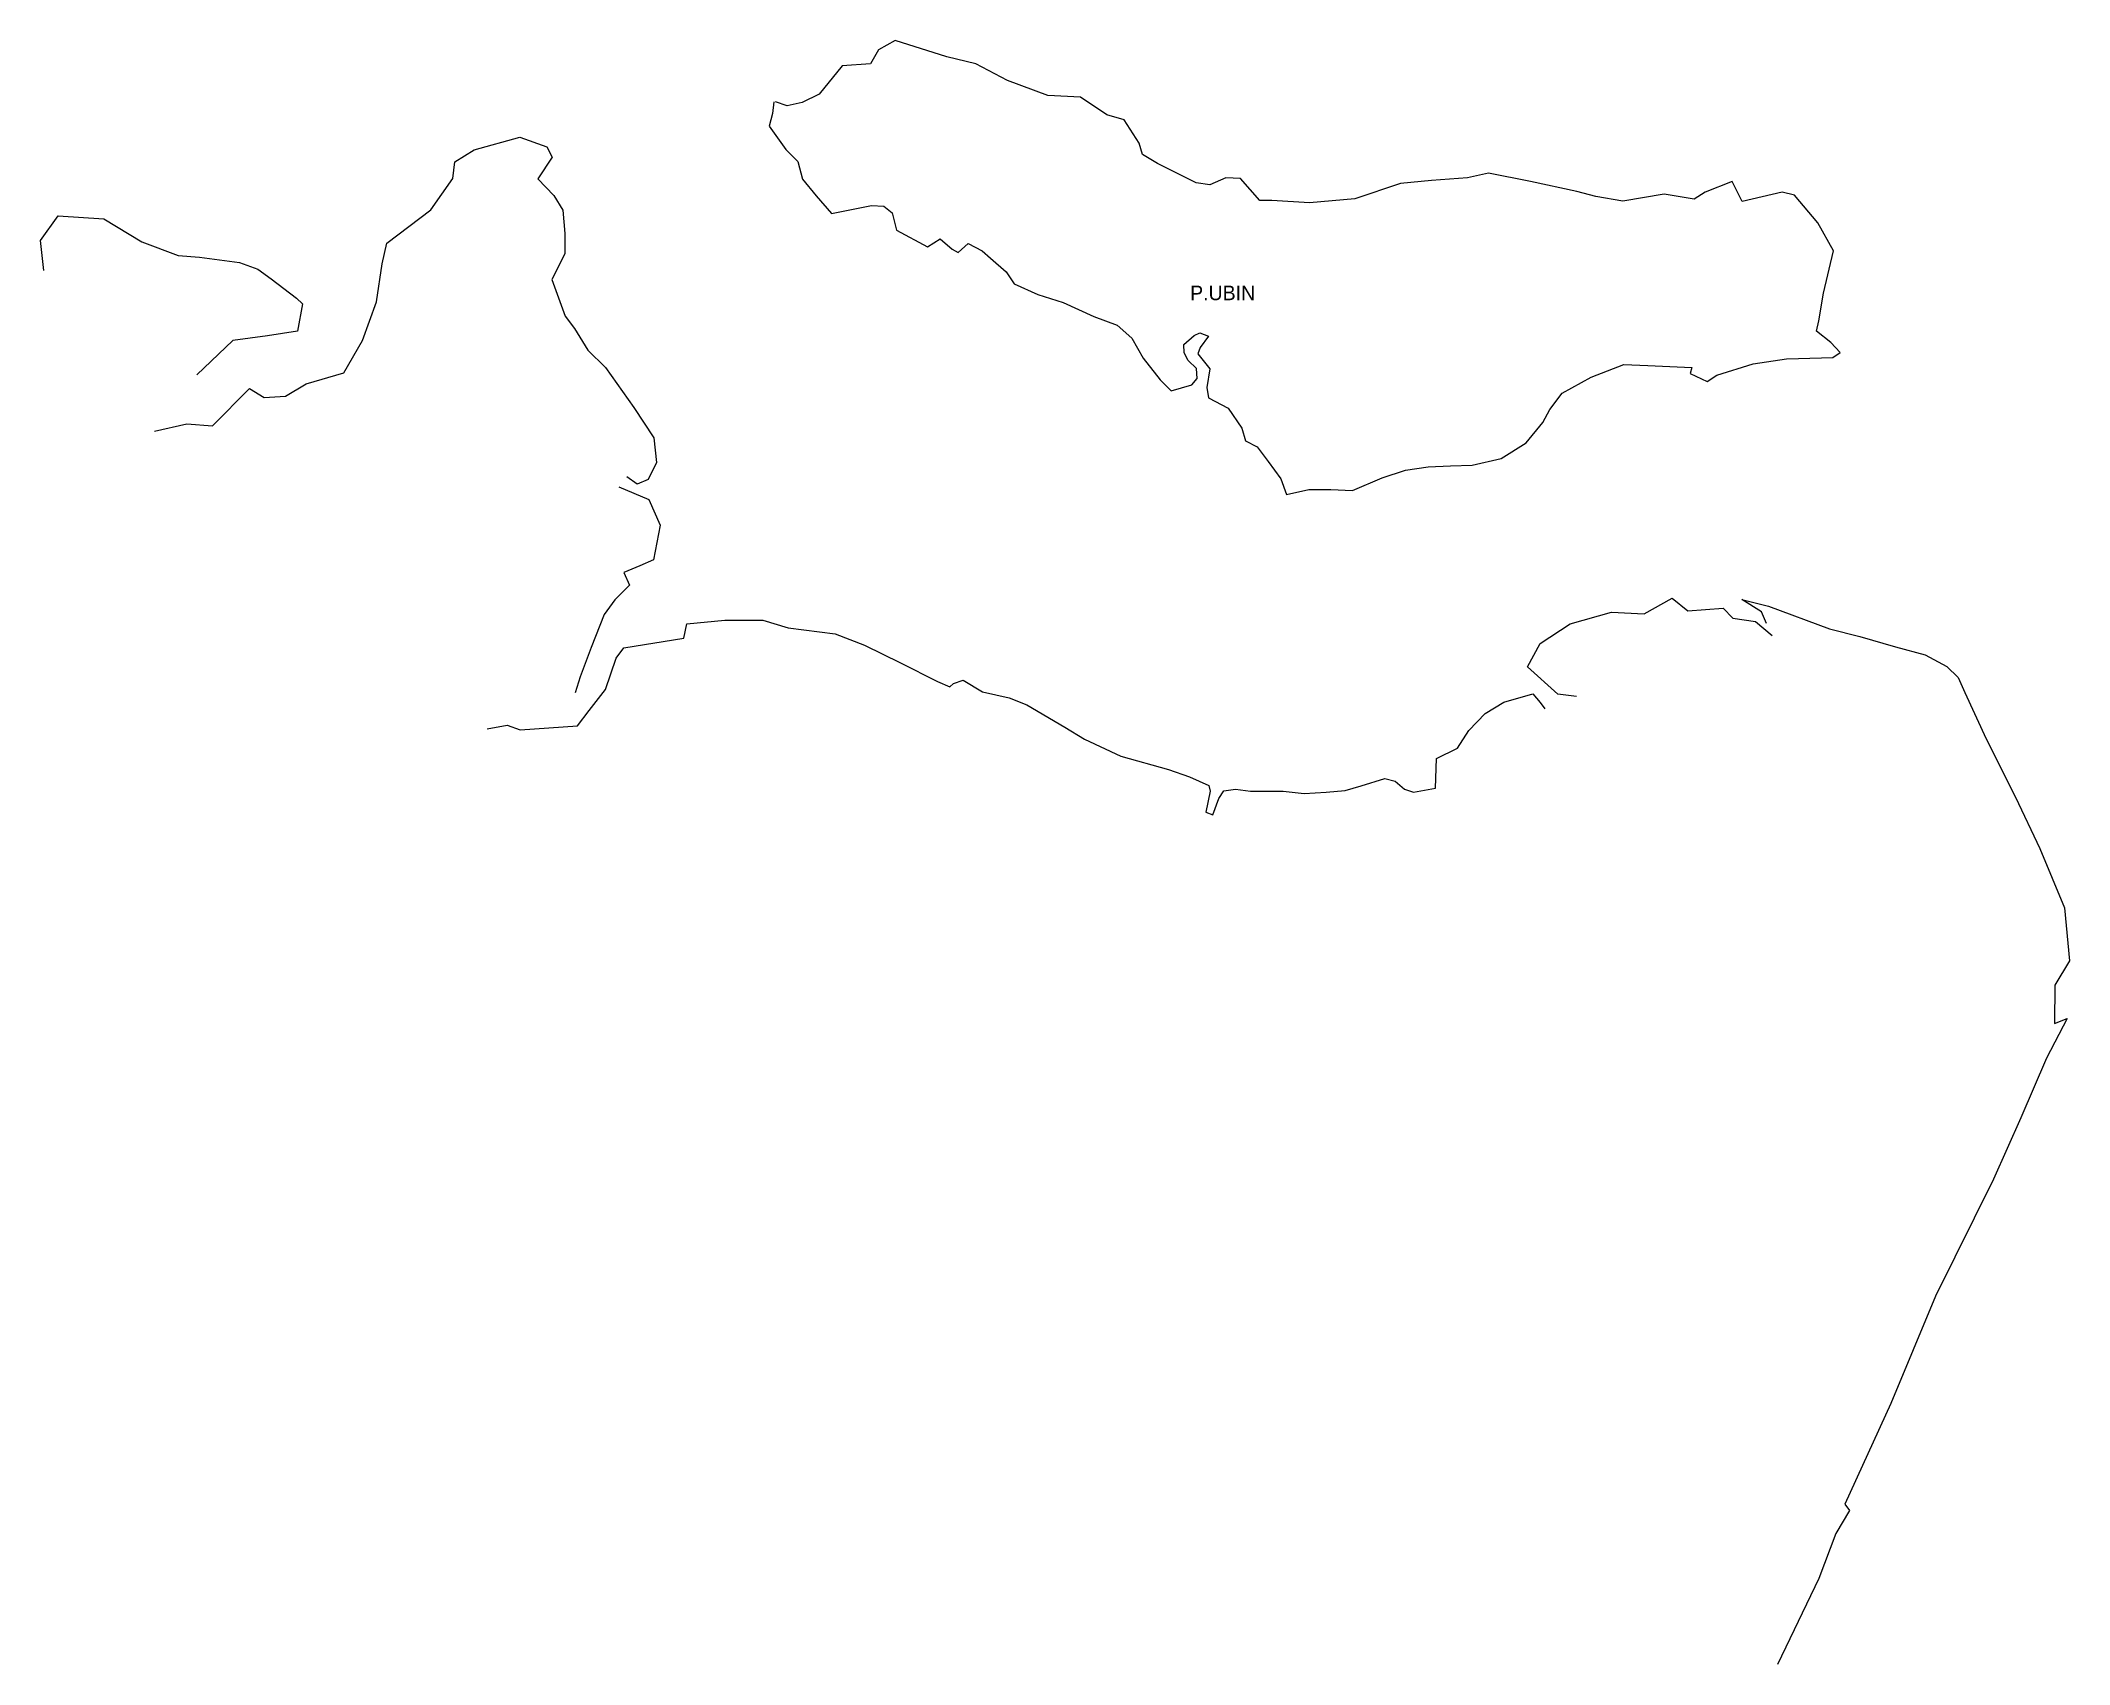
# Model space of a CAD drawing. Extents: x 4070 to 56010, y 16607 to 50270.
# Drawn here: x 33366 to 47273, y 34337 to 45469 of the extents above; entities that cross this region are included whole.
import ezdxf
from ezdxf.enums import TextEntityAlignment as Align

# ---------------------------------------------------------------- set-up
doc = ezdxf.new("R2010")
doc.units = 0
doc.layers.get('0').update_dxf_attribs({"linetype": 'CONTINUOUS'})

msp = doc.modelspace()

# ---------------------------------------------------------------- texts
msp.add_text('P.UBIN', height=100).set_placement((41468.593586, 43738.514061), align=Align.MIDDLE)

# ---------------------------------------------------------------- linework, layer by layer
for p, q in [((39108.751105, 45405.496943), (39054.093576, 45310.021256)), ((39224.469669, 45469.191876), (39108.751105, 45405.496943)), ((39578.087573, 45358.676278), (39224.469669, 45469.191876)), ((39776.514302, 45309.157849), (39578.087573, 45358.676278)), ((38860.771269, 45295.913121), (38701.851239, 45102.386458)), ((39054.093576, 45310.021256), (38860.771269, 45295.913121)), ((39994.040354, 45194.749195), (39776.514302, 45309.157849)), ((38701.851239, 45102.386458), (38586.128029, 45043.780186)), ((40270.064416, 45093.100452), (39994.040354, 45194.749195)), ((40493.909423, 45080.502519), (40270.064416, 45093.100452)), ((40675.821556, 44960.985411), (40493.909423, 45080.502519)), ((38382.647096, 44969.851888), (38361.054317, 44883.301185)), ((38391.523276, 45048.759432), (38382.647096, 44969.851888)), ((38483.111029, 45020.814186), (38404.242471, 45048.766701)), ((38586.128029, 45043.780186), (38483.111029, 45020.814186)), ((40792.840449, 44925.420757), (40675.821556, 44960.985411)), ((40897.185677, 44766.410523), (40792.840449, 44925.420757)), ((36337.398916, 44720.508456), (36650.286185, 44807.230673)), ((36650.286185, 44807.230673), (36836.021312, 44739.886549)), ((38361.054317, 44883.301185), (38474.31069, 44723.015923)), ((36205.135361, 44637.707804), (36337.398916, 44720.508456)), ((36871.660735, 44669.910647), (36773.766461, 44520.951861)), ((36836.021312, 44739.886549), (36871.660735, 44669.910647)), ((38474.31069, 44723.015923), (38557.013937, 44640.343288)), ((40920.106662, 44687.524876), (40897.185677, 44766.410523)), ((41023.144258, 44626.501556), (40920.106662, 44687.524876)), ((36041.150886, 44309.259275), (36192.452468, 44524.431725)), ((36192.452468, 44524.431725), (36205.135361, 44637.707804)), ((36773.766461, 44520.951861), (36884.468596, 44407.74888)), ((38557.013937, 44640.343288), (38588.854178, 44518.189938)), ((38588.854178, 44518.189938), (38681.74314, 44404.980567)), ((41286.452855, 44493.035798), (41023.144258, 44626.501556)), ((41489.923931, 44528.78575), (41381.841374, 44479.093241)), ((41590.395946, 44522.481444), (41489.923931, 44528.78575)), ((41723.985842, 44373.67112), (41590.395946, 44522.481444)), ((42900.286325, 44509.245834), (42686.64687, 44490.033644)), ((43146.988342, 44527.204581), (42900.286325, 44509.245834)), ((43291.948339, 44559.101576), (43146.988342, 44527.204581)), ((43578.096275, 44503.277858), (43291.948339, 44559.101576)), ((43897.309571, 44433.476579), (43578.096275, 44503.277858)), ((44961.633277, 44502.810865), (44776.007466, 44430.171927)), ((45030.353254, 44365.424593), (44961.633277, 44502.810865)), ((36884.468596, 44407.74888), (36946.830273, 44307.244561)), ((38681.74314, 44404.980567), (38787.35364, 44284.14315)), ((41381.841374, 44479.093241), (41286.452855, 44493.035798)), ((41805.378372, 44373.71871), (41723.985842, 44373.67112)), ((42064.821467, 44357.327379), (41805.378372, 44373.71871)), ((42375.115042, 44384.23209), (42064.821467, 44357.327379)), ((42686.64687, 44490.033644), (42375.115042, 44384.23209)), ((44025.758805, 44400.466775), (43897.309571, 44433.476579)), ((44212.702324, 44368.763818), (44025.758805, 44400.466775)), ((44494.985411, 44417.283126), (44212.702324, 44368.763818)), ((44701.000772, 44383.046605), (44494.985411, 44417.283126)), ((44776.007466, 44430.171927), (44701.000772, 44383.046605)), ((45303.719994, 44429.207454), (45030.353254, 44365.424593)), ((45387.652292, 44408.89713), (45303.719994, 44429.207454)), ((45549.217042, 44219.395728), (45387.652292, 44408.89713)), ((33365.969988, 44098.959433), (33485.501602, 44268.306566)), ((33485.501602, 44268.306566), (33798.459929, 44248.126206)), ((33798.459929, 44248.126206), (34060.572305, 44090.460012)), ((35738.477461, 44081.268576), (36041.150886, 44309.259275)), ((36946.830273, 44307.244561), (36959.604511, 44145.623017)), ((38787.35364, 44284.14315), (39060.793431, 44337.753364)), ((39060.793431, 44337.753364), (39147.283332, 44333.986152)), ((39147.283332, 44333.986152), (39203.262452, 44288.20488)), ((39203.262452, 44288.20488), (39232.557396, 44169.869042)), ((33388.933338, 43892.785507), (33365.969988, 44098.959433)), ((34060.572305, 44090.460012), (34309.941046, 43996.424523)), ((36959.604511, 44145.623017), (36959.651081, 44006.90178)), ((39232.557396, 44169.869042), (39446.274161, 44054.187352)), ((39446.274161, 44054.187352), (39531.470382, 44108.959848)), ((39531.470382, 44108.959848), (39615.438532, 44039.01603)), ((45654.832756, 44028.58948), (45549.217042, 44219.395728)), ((34309.941046, 43996.424523), (34454.967281, 43985.055752)), ((34454.967281, 43985.055752), (34728.484811, 43947.035843)), ((34728.484811, 43947.035843), (34854.43823, 43901.292351)), ((35707.994634, 43938.707691), (35738.477461, 44081.268576)), ((36959.651081, 44006.90178), (36869.397779, 43831.218924)), ((39615.438532, 44039.01603), (39654.87452, 44016.132435)), ((39654.87452, 44016.132435), (39723.533531, 44077.258052)), ((39723.533531, 44077.258052), (39820.212509, 44027.683675)), ((39820.212509, 44027.683675), (39876.191847, 43978.085342)), ((39876.191847, 43978.085342), (39985.604754, 43883.977788)), ((45587.554133, 43738.428494), (45654.832756, 44028.58948)), ((34854.43823, 43901.292351), (34947.323057, 43835.165771)), ((34947.323057, 43835.165771), (35119.098513, 43704.177509)), ((35668.645523, 43679.051743), (35707.994634, 43938.707691)), ((36869.397779, 43831.218924), (36962.338647, 43579.283887)), ((39985.604754, 43883.977788), (40040.323801, 43801.291318)), ((35119.098513, 43704.177509), (35161.090337, 43664.748174)), ((35572.055022, 43412.99635), (35668.645523, 43679.051743)), ((40040.323801, 43801.291318), (40201.874518, 43727.576944)), ((40201.874518, 43727.576944), (40374.864029, 43672.958727)), ((40374.864029, 43672.958727), (40586.021917, 43577.640821)), ((45555.8396, 43548.81207), (45587.554133, 43738.428494)), ((35161.090337, 43664.748174), (35128.076375, 43477.637629)), ((36962.338647, 43579.283887), (37024.694982, 43495.324432)), ((40586.021917, 43577.640821), (40745.021023, 43517.924645)), ((45539.337209, 43477.543889), (45555.8396, 43548.81207)), ((34684.131578, 43413.733348), (34437.414454, 43178.126039)), ((34922.006316, 43445.695218), (34684.131578, 43413.733348)), ((35128.076375, 43477.637629), (34922.006316, 43445.695218)), ((35443.647266, 43191.465016), (35572.055022, 43412.99635)), ((37024.694982, 43495.324432), (37117.601051, 43346.476817)), ((40745.021023, 43517.924645), (40845.5266, 43428.90405)), ((40845.5266, 43428.90405), (40924.428251, 43292.784908)), ((41202.919106, 43385.851929), (41274.117199, 43446.978607)), ((41274.117199, 43446.978607), (41312.263914, 43466.090225)), ((41312.263914, 43466.090225), (41370.774975, 43441.946575)), ((41370.774975, 43441.946575), (41314.844713, 43364.285731)), ((45638.551348, 43398.710628), (45539.337209, 43477.543889)), ((45700.885114, 43331.307479), (45638.551348, 43398.710628)), ((37117.601051, 43346.476817), (37238.480526, 43228.190761)), ((40924.428251, 43292.784908), (41040.216803, 43143.962503)), ((41204.212259, 43327.314059), (41202.919106, 43385.851929)), ((41232.210786, 43275.155235), (41204.212259, 43327.314059)), ((41289.460997, 43221.741611), (41232.210786, 43275.155235)), ((41314.844713, 43364.285731), (41299.59905, 43321.00889)), ((41299.59905, 43321.00889), (41379.759462, 43217.978705)), ((44855.336775, 43174.279515), (45104.541779, 43252.052654)), ((45104.541779, 43252.052654), (45333.415668, 43286.548411)), ((45333.415668, 43286.548411), (45416.067926, 43289.143446)), ((45416.067926, 43289.143446), (45651.307843, 43295.648328)), ((45651.307843, 43295.648328), (45700.885114, 43331.307479)), ((35045.533728, 43032.131022), (35186.709646, 43116.217673)), ((35186.709646, 43116.217673), (35443.647266, 43191.465016)), ((37238.480526, 43228.190761), (37431.915466, 42954.682479)), ((41040.216803, 43143.962503), (41115.280535, 43068.92562)), ((41257.707544, 43108.462586), (41293.301952, 43151.752035)), ((41293.301952, 43151.752035), (41289.460997, 43221.741611)), ((41379.759462, 43217.978705), (41360.72921, 43090.709245)), ((43796.106011, 43051.473507), (43995.714755, 43162.30413)), ((43995.714755, 43162.30413), (44219.492739, 43247.698248)), ((44219.492739, 43247.698248), (44383.536554, 43242.707763)), ((44383.536554, 43242.707763), (44683.647347, 43227.619926)), ((44683.647347, 43227.619926), (44672.21856, 43186.893118)), ((44672.21856, 43186.893118), (44790.500663, 43132.247786)), ((44790.500663, 43132.247786), (44855.336775, 43174.279515)), ((34544.385049, 42828.184582), (34797.456016, 43082.889244)), ((34797.456016, 43082.889244), (34897.972165, 43023.131701)), ((34897.972165, 43023.131701), (35045.533728, 43032.131022)), ((41115.280535, 43068.92562), (41257.707544, 43108.462586)), ((41360.72921, 43090.709245), (41370.929141, 43020.723537)), ((41370.929141, 43020.723537), (41505.764637, 42949.541543)), ((43712.218017, 42940.712753), (43796.106011, 43051.473507)), ((34146.216905, 42791.029643), (34367.554305, 42840.803455)), ((34367.554305, 42840.803455), (34544.385049, 42828.184582)), ((37431.915466, 42954.682479), (37569.360497, 42746.047374)), ((41505.764637, 42949.541543), (41599.926966, 42812.160804)), ((43549.530468, 42711.557597), (43663.928844, 42850.333793)), ((43663.928844, 42850.333793), (43712.218017, 42940.712753)), ((37569.360497, 42746.047374), (37587.226208, 42575.519088)), ((41599.926966, 42812.160804), (41624.123066, 42724.36772)), ((41624.123066, 42724.36772), (41705.531833, 42683.695432)), ((43377.893601, 42603.285971), (43549.530468, 42711.557597)), ((37587.226208, 42575.519088), (37530.025886, 42460.941968)), ((41705.531833, 42683.695432), (41780.603584, 42583.208161)), ((41780.603584, 42583.208161), (41867.1282, 42463.639489)), ((43029.46541, 42554.713393), (43178.253768, 42558.623304)), ((43178.253768, 42558.623304), (43377.893601, 42603.285971)), ((37454.989874, 42427.8054), (37383.741574, 42477.395951)), ((37530.025886, 42460.941968), (37454.989874, 42427.8054)), ((41867.1282, 42463.639489), (41905.320783, 42356.766647)), ((42358.056557, 42383.773104), (42561.50229, 42471.706732)), ((42561.50229, 42471.706732), (42721.720864, 42523.981185)), ((42721.720864, 42523.981185), (42878.13418, 42546.984225)), ((42878.13418, 42546.984225), (43029.46541, 42554.713393)), ((37329.069095, 42408.636621), (37535.160513, 42323.494931)), ((37535.160513, 42323.494931), (37614.083713, 42146.640583)), ((41905.320783, 42356.766647), (42060.463384, 42391.222997)), ((42060.463384, 42391.222997), (42210.53026, 42392.589117)), ((42210.53026, 42392.589117), (42358.056557, 42383.773104)), ((37614.083713, 42146.640583), (37568.372717, 41909.891)), ((37474.259244, 41869.105129), (37363.611545, 41821.94509)), ((37568.372717, 41909.891), (37474.259244, 41869.105129)), ((37401.800803, 41735.425626), (37302.618338, 41636.091509)), ((37363.611545, 41821.94509), (37401.800803, 41735.425626)), ((37302.618338, 41636.091509), (37228.876389, 41534.227735)), ((44358.762344, 41538.791158), (44549.467834, 41647.078029)), ((44549.467834, 41647.078029), (44657.591455, 41559.342826)), ((45162.43028, 41552.030667), (45027.604965, 41638.475447)), ((45027.604965, 41638.475447), (45209.46399, 41592.781117)), ((45209.46399, 41592.781117), (45627.883162, 41435.258261)), ((37228.876389, 41534.227735), (37141.18358, 41308.901216)), ((37774.617261, 41372.944412), (37794.935513, 41470.955215)), ((37794.935513, 41470.955215), (38056.953451, 41496.577047)), ((38056.953451, 41496.577047), (38317.705447, 41496.744134)), ((38317.705447, 41496.744134), (38490.70918, 41443.402444)), ((38490.70918, 41443.402444), (38812.524223, 41401.610799)), ((43645.431553, 41335.998771), (43851.393568, 41469.748933)), ((43851.393568, 41469.748933), (44133.674132, 41550.099938)), ((44133.674132, 41550.099938), (44358.762344, 41538.791158)), ((44657.591455, 41559.342826), (44900.466459, 41577.313444)), ((44900.466459, 41577.313444), (44966.617829, 41508.639778)), ((44966.617829, 41508.639778), (45121.764012, 41487.106421)), ((45121.764012, 41487.106421), (45234.975628, 41390.468018)), ((45195.523177, 41473.15606), (45162.43028, 41552.030667)), ((37141.18358, 41308.901216), (37063.658656, 41106.488817)), ((37310.385911, 41235.192932), (37365.058449, 41305.227358)), ((37365.058449, 41305.227358), (37774.617261, 41372.944412)), ((38812.524223, 41401.610799), (39013.515206, 41325.379849)), ((39013.515206, 41325.379849), (39260.309724, 41203.363053)), ((43557.745297, 41176.87259), (43645.431553, 41335.998771)), ((45627.883162, 41435.258261), (45835.172048, 41384.491418)), ((45835.172048, 41384.491418), (46080.615168, 41312.117127)), ((46080.615168, 41312.117127), (46284.08706, 41258.803702)), ((37239.225624, 41021.330553), (37310.385911, 41235.192932)), ((39260.309724, 41203.363053), (39514.735921, 41074.988875)), ((43766.374821, 40988.66937), (43557.745297, 41176.87259)), ((46284.08706, 41258.803702), (46432.891417, 41178.733079)), ((46432.891417, 41178.733079), (46509.214701, 41103.705766)), ((37063.658656, 41106.488817), (37030.622909, 40997.013195)), ((39514.735921, 41074.988875), (39598.693711, 41039.408902)), ((39598.693711, 41039.408902), (39624.123487, 41062.333285)), ((39624.123487, 41062.333285), (39690.253741, 41085.284046)), ((39690.253741, 41085.284046), (39822.558447, 41005.192681)), ((46509.214701, 41103.705766), (46555.031903, 41000.664045)), ((37127.336755, 40877.440157), (37239.225624, 41021.330553)), ((39822.558447, 41005.192681), (40004.452204, 40963.313512)), ((40004.452204, 40963.313512), (40126.569242, 40915.032397)), ((40126.569242, 40915.032397), (40386.084227, 40762.484395)), ((43269.189947, 40855.998464), (43396.331577, 40933.708182)), ((43396.331577, 40933.708182), (43594.695325, 40991.102769)), ((43594.695325, 40991.102769), (43644.314285, 40931.324704)), ((43644.314285, 40931.324704), (43677.394856, 40888.079201)), ((43893.549699, 40972.208927), (43766.374821, 40988.66937)), ((46555.031903, 41000.664045), (46702.659868, 40681.365874)), ((36427.75903, 40749.709192), (36565.131682, 40776.526756)), ((36565.131682, 40776.526756), (36654.185485, 40744.766627)), ((36654.185485, 40744.766627), (37045.963365, 40770.477973)), ((37045.963365, 40770.477973), (37127.336755, 40877.440157)), ((40386.084227, 40762.484395), (40520.93064, 40679.85098)), ((43156.051404, 40738.84758), (43269.189947, 40855.998464)), ((40520.93064, 40679.85098), (40770.254382, 40564.204668)), ((42933.571175, 40547.814126), (43078.521489, 40619.174257)), ((43078.521489, 40619.174257), (43156.051404, 40738.84758)), ((46702.659868, 40681.365874), (46903.724681, 40281.936639)), ((40770.254382, 40564.204668), (41097.14924, 40471.517983)), ((41097.14924, 40471.517983), (41242.155523, 40420.708633)), ((42927.289681, 40342.923392), (42933.571175, 40547.814126)), ((41242.155523, 40420.708633), (41374.445759, 40362.255342)), ((41374.445759, 40362.255342), (41383.362889, 40322.809796)), ((41477.475915, 40325.417513), (41556.32321, 40338.196078)), ((41556.32321, 40338.196078), (41659.344268, 40324.265595)), ((42307.952546, 40327.241291), (42418.58366, 40360.402362)), ((42418.58366, 40360.402362), (42581.349961, 40410.141568)), ((42581.349961, 40410.141568), (42650.031175, 40392.370705)), ((42650.031175, 40392.370705), (42716.183055, 40336.420379)), ((42716.183055, 40336.420379), (42775.962712, 40316.098548)), ((42775.962712, 40316.098548), (42927.289681, 40342.923392)), ((41383.362889, 40322.809796), (41352.891982, 40178.98238)), ((41401.227445, 40161.197775), (41441.884391, 40273.216187)), ((41441.884391, 40273.216187), (41477.475915, 40325.417513)), ((41659.344268, 40324.265595), (41883.180366, 40323.141541)), ((41883.180366, 40323.141541), (42026.898113, 40306.692973)), ((42026.898113, 40306.692973), (42178.236272, 40315.701729)), ((42178.236272, 40315.701729), (42307.952546, 40327.241291)), ((46903.724681, 40281.936639), (47069.167011, 39929.566676)), ((41352.891982, 40178.98238), (41401.227445, 40161.197775)), ((47069.167011, 39929.566676), (47238.445891, 39522.482549)), ((47238.445891, 39522.482549), (47272.924059, 39161.116265)), ((47272.924059, 39161.116265), (47172.540602, 38994.349057)), ((47172.540602, 38994.349057), (47171.376474, 38729.666197)), ((47256.554986, 38765.355661), (47115.524642, 38492.939473)), ((47171.376474, 38729.666197), (47256.554986, 38765.355661)), ((47115.524642, 38492.939473), (46938.945023, 38083.062678)), ((46938.945023, 38083.062678), (46752.194742, 37662.993145)), ((46752.194742, 37662.993145), (46355.782349, 36862.270379)), ((46355.782349, 36862.270379), (46048.347569, 36125.222193)), ((46048.347569, 36125.222193), (45733.257506, 35435.238305)), ((45766.337251, 35391.994845), (45672.298265, 35234.119837)), ((45733.257506, 35435.238305), (45766.337251, 35391.994845)), ((45672.298265, 35234.119837), (45555.428286, 34926.057547)), ((45555.428286, 34926.057547), (45270.807909, 34336.610462))]:
    msp.add_line(p, q)

msp.set_redraw_order([(e.dxf.handle, doc.entitydb.next_handle()) for e in msp.query("TEXT MTEXT ATTDEF DIMENSION ARC_DIMENSION")])  # texts and dimensions are drawn at this point

doc.saveas('drawing.dxf')
